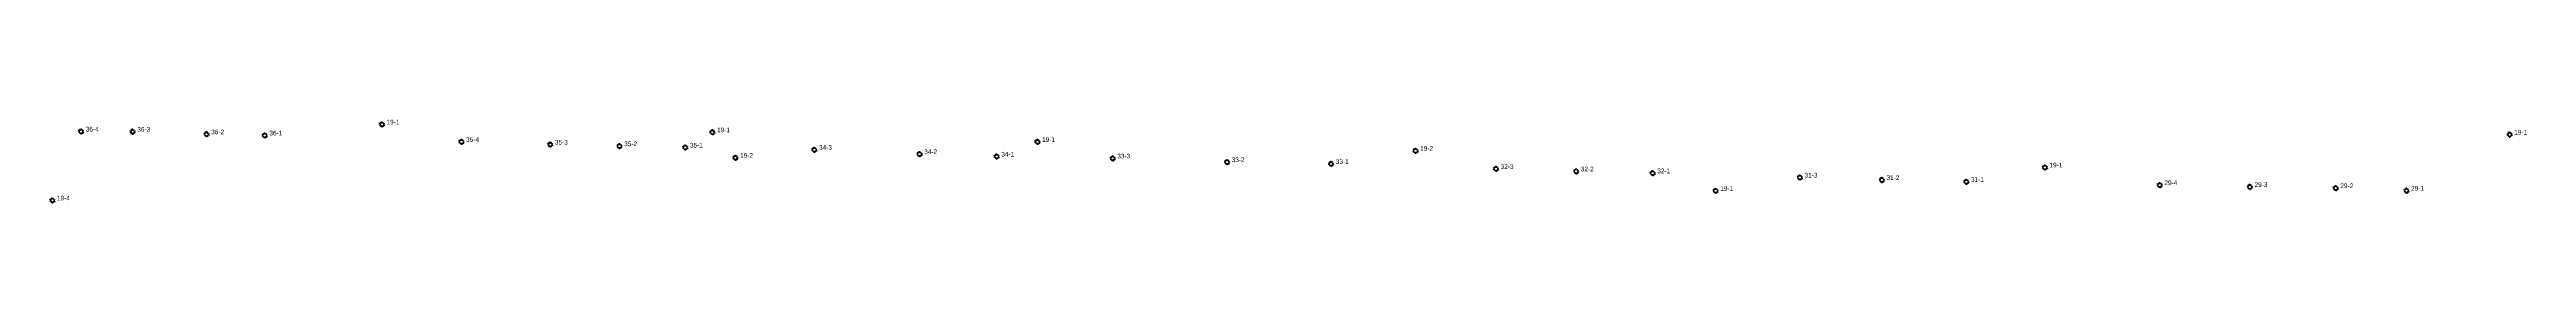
# Model space of a CAD drawing. Extents: x 486468 to 494393, y 5455952 to 5461583.
# Drawn here: x 486495 to 487558, y 5457353 to 5457389 of the extents above; entities that cross this region are included whole.
import ezdxf

# ---------------------------------------------------------------- set-up
doc = ezdxf.new("R2010")
doc.units = 0
doc.layers.add('Level 0', color=7, linetype='Continuous')
doc.layers.add('StreetLightingPoles', color=7, linetype='Continuous')

# ---------------------------------------------------------------- blocks, each defined once
blk = doc.blocks.new('Light')
at = {"layer": 'Level 0'}
for p, q in [((-0.7, 0.2), (-1.2, 0.4)), ((-0.4, 0.6), (-0.7, 1)), ((0, 0.8), (0, 1.3)), ((0.4, 0.6), (0.7, 1)), ((0.7, 0.2), (1.2, 0.4)), ((-0.7, -0.2), (-1.2, -0.4)), ((-0.4, -0.6), (-0.7, -1)), ((0, -0.8), (0, -1.3)), ((0.4, -0.6), (0.7, -1)), ((0.7, -0.2), (1.2, -0.4))]:
    blk.add_line(p, q, dxfattribs=at)
blk.add_circle((0, 0), 0.75, dxfattribs=at)

msp = doc.modelspace()

# ---------------------------------------------------------------- block references
at = {"layer": 'StreetLightingPoles'}
for p in [(486508.288, 5457383.545), (486530.41, 5457383.468), (486562.144, 5457382.365), (486587.094, 5457381.866), (486637.402, 5457386.584), (486671.532, 5457379.123), (486709.652, 5457377.948), (486739.375, 5457377.277), (486767.617, 5457376.685), (486779.222, 5457383.214), (486918.743, 5457379.098), (487550.565, 5457382.206), (486789.108, 5457372.319), (486822.981, 5457375.719), (486868.145, 5457373.881), (486901.231, 5457372.831), (486951.023, 5457372.036), (487000.126, 5457370.461), (487044.765, 5457369.673), (487081.009, 5457375.291), (487115.54, 5457367.557), (487149.938, 5457366.506), (487182.76, 5457365.719), (487351.105, 5457368.174), (487209.785, 5457358.151), (487245.961, 5457363.852), (487281.147, 5457362.802), (487317.383, 5457362.014), (487400.388, 5457360.61), (487439.083, 5457359.818), (487475.903, 5457359.314), (487506.287, 5457358.229), (486495.939, 5457354.069)]:
    msp.add_blockref('Light', p, dxfattribs=at)

# ---------------------------------------------------------------- texts
for s, p in [('19-1', (486639.402, 5457386.584)), ('36-4', (486510.288, 5457383.545)), ('36-3', (486532.41, 5457383.468)), ('36-2', (486564.144, 5457382.365)), ('36-1', (486589.094, 5457381.866)), ('35-4', (486673.532, 5457379.123)), ('35-3', (486711.652, 5457377.948)), ('35-2', (486741.375, 5457377.277)), ('35-1', (486769.617, 5457376.685)), ('19-1', (486781.222, 5457383.214)), ('34-3', (486824.981, 5457375.719)), ('19-1', (486920.743, 5457379.098)), ('19-2', (487083.009, 5457375.291)), ('19-1', (487552.565, 5457382.206)), ('19-2', (486791.108, 5457372.319)), ('34-2', (486870.145, 5457373.881)), ('34-1', (486903.231, 5457372.831)), ('33-3', (486953.023, 5457372.036)), ('33-2', (487002.126, 5457370.461)), ('33-1', (487046.765, 5457369.673)), ('32-3', (487117.54, 5457367.557)), ('32-2', (487151.938, 5457366.506)), ('32-1', (487184.76, 5457365.719)), ('19-1', (487353.105, 5457368.174)), ('19-4', (486497.939, 5457354.069)), ('19-1', (487211.785, 5457358.151)), ('31-3', (487247.961, 5457363.852)), ('31-2', (487283.147, 5457362.802)), ('31-1', (487319.383, 5457362.014)), ('29-4', (487402.388, 5457360.61)), ('29-3', (487441.083, 5457359.818)), ('29-2', (487477.903, 5457359.314)), ('29-1', (487508.287, 5457358.229))]:
    msp.add_text(s, height=2, dxfattribs=at).set_placement(p)

doc.saveas('drawing.dxf')
